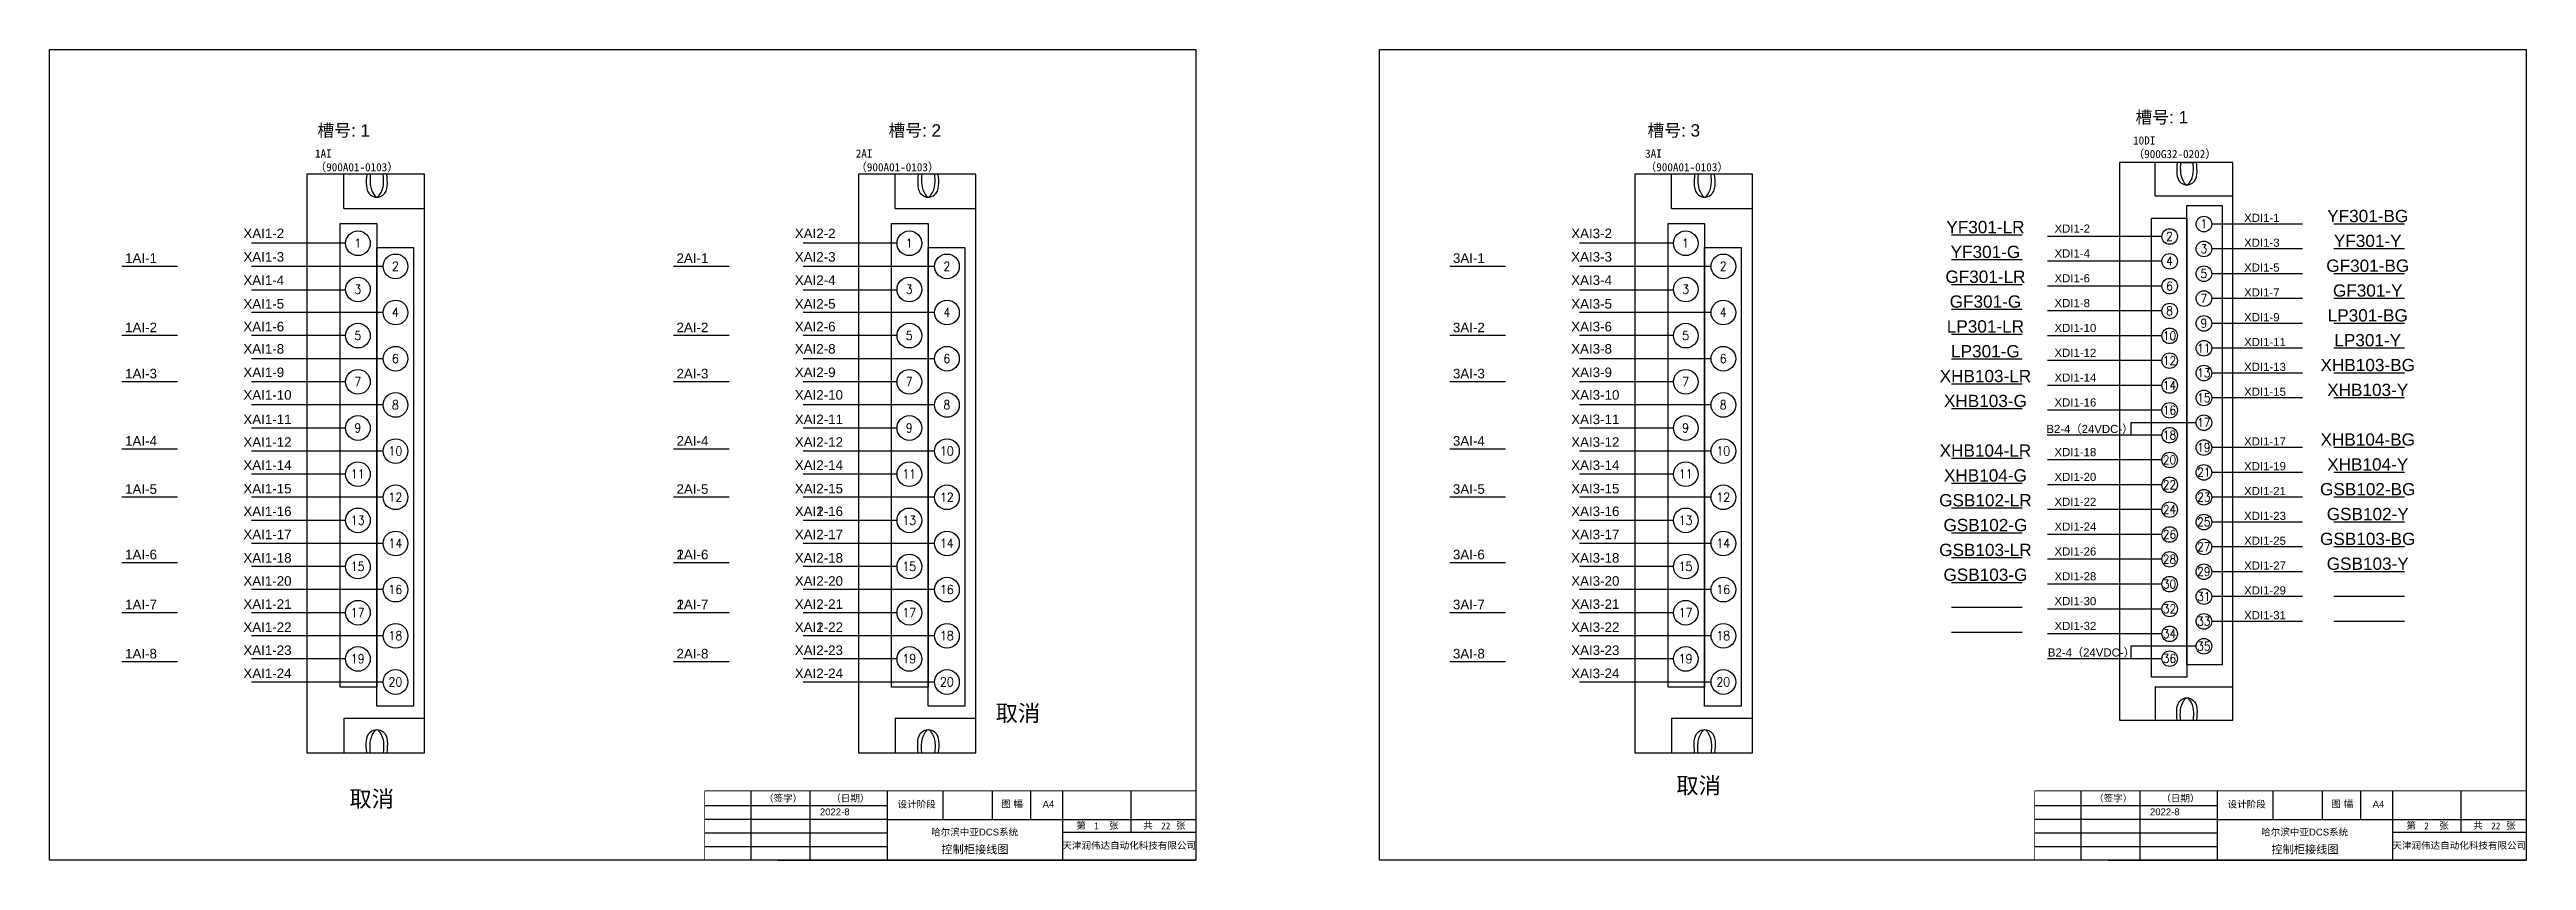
# Model space of a CAD drawing. Extents: x -159874 to -117758, y 9787 to 31117.
# Drawn here: x -156069 to -146995, y 20471 to 23442 of the extents above; entities that cross this region are included whole.
import ezdxf
from ezdxf.enums import TextEntityAlignment as Align

# ---------------------------------------------------------------- set-up
doc = ezdxf.new("R2010")
doc.units = 0
doc.layers.get('0').update_dxf_attribs({"linetype": 'CONTINUOUS'})
doc.layers.add('1', color=143, linetype='CONTINUOUS')
doc.layers.add('TEXT', color=3, linetype='CONTINUOUS')
doc.styles.add('Arial', font='arial.ttf')
doc.styles.add('ROMAND', font='romand')
doc.styles.get("Standard").update_dxf_attribs({"font": ''})
doc.styles.get('Standard').set_extended_font_data('SimSun')

msp = doc.modelspace()

# ---------------------------------------------------------------- texts
at = {"color": 30, "style": 'Arial'}
for p in [(-152521.01975, 21011.94984), (-150027.49907, 20746.91179), (-154888.57931, 20698.15661)]:
    msp.add_text('取消', height=60, dxfattribs=at).set_placement(p, align=Align.MIDDLE)
at = {"layer": '1', "style": 'Arial'}
for s, p in [('（签字）', (-153451.48766, 20686.51098)), ('（日期）', (-153205.05058, 20686.51098)), ('设计阶段', (-152962.27083, 20664.54634)), ('图 幅', (-152582.00997, 20665.68982)), ('A4', (-152430.88648, 20664.59432)), ('（签字）', (-148578.72135, 20686.51098)), ('（日期）', (-148332.28427, 20686.51098)), ('设计阶段', (-148089.50452, 20664.54634)), ('图 幅', (-147709.24366, 20665.68982)), ('A4', (-147558.12017, 20664.59432)), ('2022-8', (-153246.62807, 20636.59557)), ('2022-8', (-148373.86176, 20636.59557))]:
    msp.add_text(s, height=25, dxfattribs=at).set_placement(p)
at = {"layer": '1'}
for s, p in [('第     张', (-152307.40892, 20586.49009)), ('1', (-152241.85003, 20585.43501)), ('共     张', (-152062.22543, 20586.49009)), ('22', (-151996.66655, 20585.43501)), ('第     张', (-147434.6426, 20586.49009)), ('2', (-147369.08372, 20585.43501)), ('共     张', (-147189.45912, 20586.49009)), ('22', (-147123.90024, 20585.43501))]:
    msp.add_text(s, height=25, dxfattribs=at).set_placement(p)
at = {"layer": '1', "style": 'Arial'}
for s, height, p in [('哈尔滨中亚DCS系统', 25, (-152679.73327, 20574.98287)), ('控制柜接线图', 30, (-152678.72575, 20511.51151)), ('天津润伟达自动化科技有限公司', 25, (-152113.53732, 20525.95642)), ('哈尔滨中亚DCS系统', 25, (-147806.96696, 20574.98287)), ('控制柜接线图', 30, (-147805.95944, 20511.51151)), ('天津润伟达自动化科技有限公司', 25, (-147240.77101, 20525.95642))]:
    msp.add_text(s, height=height, dxfattribs=at).set_placement(p, align=Align.MIDDLE_CENTER)
at = {"layer": 'TEXT', "color": 0, "style": 'Arial'}
for s, height, p in [('XAI1-2', 35, (-155358.84352, 22751.24924)), ('XAI2-2', 35, (-153338.69538, 22751.24924)), ('XAI3-2', 35, (-150494.27492, 22751.24924)), ('XDI1-2', 29.9, (-148723.70926, 22771.36636)), ('XDI1-1', 29.9, (-148029.03194, 22810.6582)), ('1AI-1', 35, (-155792.11026, 22660.5181)), ('XAI1-3', 35, (-155358.84352, 22665.17965)), ('2AI-1', 35, (-153771.96213, 22660.5181)), ('XAI2-3', 35, (-153338.69538, 22665.17965)), ('3AI-1', 35, (-150927.54167, 22660.5181)), ('XAI3-3', 35, (-150494.27492, 22665.17965)), ('XDI1-4', 29.9, (-148723.70926, 22680.36636)), ('XDI1-3', 29.9, (-148029.03194, 22719.6582)), ('XAI1-4', 35, (-155358.84352, 22579.71266)), ('XAI2-4', 35, (-153338.69538, 22579.71266)), ('XAI3-4', 35, (-150494.27492, 22579.71266)), ('XDI1-6', 29.9, (-148723.70926, 22589.36636)), ('XDI1-5', 29.9, (-148029.03194, 22628.6582)), ('XAI1-5', 35, (-155358.84352, 22492.91118)), ('XAI2-5', 35, (-153338.69538, 22492.91118)), ('XAI3-5', 35, (-150494.27492, 22492.91118)), ('XDI1-8', 29.9, (-148723.70926, 22498.36636)), ('XDI1-7', 29.9, (-148029.03194, 22537.6582)), ('1AI-2', 35, (-155792.11026, 22406.68468)), ('XAI1-6', 35, (-155358.84352, 22409.75849)), ('2AI-2', 35, (-153771.96213, 22406.68468)), ('XAI2-6', 35, (-153338.69538, 22409.75849)), ('3AI-2', 35, (-150927.54167, 22406.68468)), ('XAI3-6', 35, (-150494.27492, 22409.75849)), ('XDI1-10', 29.9, (-148723.70926, 22407.36636)), ('XDI1-9', 29.9, (-148029.03194, 22446.6582)), ('XAI1-8', 35, (-155358.84352, 22328.19353)), ('XAI2-8', 35, (-153338.69538, 22328.19353)), ('XAI3-8', 35, (-150494.27492, 22328.19353)), ('XDI1-12', 29.9, (-148723.70926, 22316.36636)), ('XDI1-11', 29.9, (-148029.03194, 22355.6582)), ('1AI-3', 35, (-155792.11026, 22237.46239)), ('XAI1-9', 35, (-155358.84352, 22242.12394)), ('2AI-3', 35, (-153771.96213, 22237.46239)), ('XAI2-9', 35, (-153338.69538, 22242.12394)), ('3AI-3', 35, (-150927.54167, 22237.46239)), ('XAI3-9', 35, (-150494.27492, 22242.12394)), ('XDI1-14', 29.9, (-148723.70926, 22225.36636)), ('XDI1-13', 29.9, (-148029.03194, 22264.6582)), ('XAI1-10', 35, (-155358.84352, 22159.33722)), ('XAI2-10', 35, (-153338.69538, 22159.33722)), ('XAI3-10', 35, (-150494.27492, 22159.33722)), ('XDI1-16', 29.9, (-148723.70926, 22134.36636)), ('XDI1-15', 29.9, (-148029.03194, 22173.6582)), ('XAI1-11', 35, (-155358.84352, 22069.85547)), ('XAI2-11', 35, (-153338.69538, 22069.85547)), ('XAI3-11', 35, (-150494.27492, 22069.85547)), ('1AI-4', 35, (-155792.11026, 21990.81281)), ('XAI1-12', 35, (-155358.84352, 21986.70278)), ('2AI-4', 35, (-153771.96213, 21990.81281)), ('XAI2-12', 35, (-153338.69538, 21986.70278)), ('3AI-4', 35, (-150927.54167, 21990.81281)), ('XAI3-12', 35, (-150494.27492, 21986.70278)), ('XDI1-18', 29.9, (-148723.70926, 21952.36636)), ('XDI1-17', 29.9, (-148029.03194, 21991.6582)), ('XAI1-14', 35, (-155358.84352, 21902.09164)), ('XAI2-14', 35, (-153338.69538, 21902.09164)), ('XAI3-14', 35, (-150494.27492, 21902.09164)), ('XDI1-20', 29.9, (-148723.70926, 21861.36636)), ('XDI1-19', 29.9, (-148029.03194, 21900.6582)), ('1AI-5', 35, (-155792.11026, 21814.40668)), ('XAI1-15', 35, (-155358.84352, 21816.02204)), ('2AI-5', 35, (-153771.96213, 21814.40668)), ('XAI2-15', 35, (-153338.69538, 21816.02204)), ('3AI-5', 35, (-150927.54167, 21814.40668)), ('XAI3-15', 35, (-150494.27492, 21816.02204)), ('XDI1-22', 29.9, (-148723.70926, 21770.36636)), ('XDI1-21', 29.9, (-148029.03194, 21809.6582)), ('XAI1-16', 35, (-155358.84352, 21732.86935)), ('XAI1-16', 35, (-153338.69538, 21732.86935)), ('XAI2-16', 35, (-153338.69538, 21732.86935)), ('XAI3-16', 35, (-150494.27492, 21732.86935)), ('XDI1-24', 29.9, (-148723.70926, 21679.36636)), ('XDI1-23', 29.9, (-148029.03194, 21718.6582)), ('1AI-6', 35, (-155792.11026, 21574.48315)), ('XAI1-17', 35, (-155358.84352, 21648.25821)), ('XAI1-18', 35, (-155358.84352, 21562.18862)), ('2AI-6', 35, (-153771.96213, 21574.48315)), ('1AI-6', 35, (-153771.96213, 21574.48315)), ('XAI2-17', 35, (-153338.69538, 21648.25821)), ('XAI2-18', 35, (-153338.69538, 21562.18862)), ('3AI-6', 35, (-150927.54167, 21574.48315)), ('XAI3-17', 35, (-150494.27492, 21648.25821)), ('XAI3-18', 35, (-150494.27492, 21562.18862)), ('XDI1-26', 29.9, (-148723.70926, 21588.36636)), ('XDI1-25', 29.9, (-148029.03194, 21627.6582)), ('XAI1-20', 35, (-155358.84352, 21477.57748)), ('XAI2-20', 35, (-153338.69538, 21477.57748)), ('XAI3-20', 35, (-150494.27492, 21477.57748)), ('XDI1-28', 29.9, (-148723.70926, 21497.36636)), ('XDI1-27', 29.9, (-148029.03194, 21536.6582)), ('1AI-7', 35, (-155792.11026, 21391.35097)), ('XAI1-21', 35, (-155358.84352, 21392.96633)), ('2AI-7', 35, (-153771.96213, 21391.35097)), ('1AI-7', 35, (-153771.96213, 21391.35097)), ('XAI2-21', 35, (-153338.69538, 21392.96633)), ('3AI-7', 35, (-150927.54167, 21391.35097)), ('XAI3-21', 35, (-150494.27492, 21392.96633)), ('XDI1-30', 29.9, (-148723.70926, 21406.36636)), ('XDI1-29', 29.9, (-148029.03194, 21445.6582)), ('XAI1-22', 35, (-155358.84352, 21308.35519)), ('XAI1-22', 35, (-153338.69538, 21308.35519)), ('XAI2-22', 35, (-153338.69538, 21308.35519)), ('XAI3-22', 35, (-150494.27492, 21308.35519)), ('XDI1-32', 29.9, (-148723.70926, 21315.36636)), ('XDI1-31', 29.9, (-148029.03194, 21354.6582)), ('1AI-8', 35, (-155792.11026, 21211.35097)), ('XAI1-23', 35, (-155358.84352, 21223.74405)), ('2AI-8', 35, (-153771.96213, 21211.35097)), ('XAI2-23', 35, (-153338.69538, 21223.74405)), ('3AI-8', 35, (-150927.54167, 21211.35097)), ('XAI3-23', 35, (-150494.27492, 21223.74405)), ('XAI1-24', 35, (-155358.84352, 21139.13291)), ('XAI2-24', 35, (-153338.69538, 21139.13291)), ('XAI3-24', 35, (-150494.27492, 21139.13291))]:
    msp.add_text(s, height=height, dxfattribs=at).set_placement(p)
for s, p in [('YF301-LR', (-148976.71094, 22791.93373)), ('YF301-BG', (-147576.07949, 22832.39018)), ('YF301-G', (-148976.71094, 22700.93373)), ('YF301-Y', (-147576.07949, 22741.39018)), ('GF301-LR', (-148976.71094, 22609.93373)), ('GF301-BG', (-147576.07949, 22650.39018)), ('GF301-G', (-148976.71094, 22518.93373)), ('GF301-Y', (-147576.07949, 22559.39018)), ('LP301-LR', (-148976.71094, 22427.93373)), ('LP301-BG', (-147576.07949, 22468.39018)), ('LP301-G', (-148976.71094, 22336.93373)), ('LP301-Y', (-147576.07949, 22377.39018)), ('XHB103-LR', (-148976.71094, 22245.93373)), ('XHB103-BG', (-147576.07949, 22286.39018)), ('XHB103-G', (-148976.71094, 22154.93373)), ('XHB103-Y', (-147576.07949, 22195.39018)), ('XHB104-LR', (-148976.71094, 21972.93373)), ('XHB104-BG', (-147576.07949, 22013.39018)), ('XHB104-G', (-148976.71094, 21881.93373)), ('XHB104-Y', (-147576.07949, 21922.39018)), ('GSB102-LR', (-148976.71094, 21790.93373)), ('GSB102-BG', (-147576.07949, 21831.39018)), ('GSB102-G', (-148976.71094, 21699.93373)), ('GSB102-Y', (-147576.07949, 21740.39018)), ('GSB103-LR', (-148976.71094, 21608.93373)), ('GSB103-BG', (-147576.07949, 21649.39018)), ('GSB103-G', (-148976.71094, 21517.93373)), ('GSB103-Y', (-147576.07949, 21558.39018))]:
    msp.add_text(s, height=45, dxfattribs=at).set_placement(p, align=Align.MIDDLE_CENTER)
at = {"layer": 'TEXT', "style": 'ROMAND', "width": 0.9}
for s, height, p in [('1', 31.61186, (-148176.8119, 22787.55756)), ('1', 32.81457, (-154939.72047, 22716.57232)), ('1', 32.81457, (-152919.57233, 22716.57232)), ('1', 32.81457, (-150075.15187, 22716.57232)), ('2', 31.61186, (-148302.36429, 22742.05756)), ('3', 31.61186, (-148176.8119, 22696.55756)), ('2', 32.81457, (-154801.837, 22631.96117)), ('2', 32.81457, (-152781.68886, 22631.96117)), ('2', 32.81457, (-149937.2684, 22631.96117)), ('4', 31.61186, (-148302.36429, 22651.05756)), ('5', 31.61186, (-148176.8119, 22605.55756)), ('3', 32.81457, (-154939.72047, 22547.35003)), ('3', 32.81457, (-152919.57233, 22547.35003)), ('3', 32.81457, (-150075.15187, 22547.35003)), ('6', 31.61186, (-148302.36429, 22560.05756)), ('7', 31.61186, (-148176.8119, 22514.55756)), ('4', 32.81457, (-154801.837, 22462.73889)), ('4', 32.81457, (-152781.68886, 22462.73889)), ('4', 32.81457, (-149937.2684, 22462.73889)), ('8', 31.61186, (-148302.36429, 22469.05756)), ('9', 31.61186, (-148176.8119, 22423.55756)), ('5', 32.81457, (-154939.72047, 22378.12775)), ('6', 32.81457, (-154801.837, 22293.51661)), ('5', 32.81457, (-152919.57233, 22378.12775)), ('6', 32.81457, (-152781.68886, 22293.51661)), ('5', 32.81457, (-150075.15187, 22378.12775)), ('6', 32.81457, (-149937.2684, 22293.51661)), ('10', 31.61186, (-148302.36429, 22378.05756)), ('11', 31.61186, (-148176.8119, 22332.55756)), ('7', 32.81457, (-154939.72047, 22208.90546)), ('7', 32.81457, (-152919.57233, 22208.90546)), ('7', 32.81457, (-150075.15187, 22208.90546)), ('12', 31.61186, (-148302.36429, 22287.05756)), ('13', 31.61186, (-148176.8119, 22241.55756)), ('8', 32.81457, (-154801.837, 22124.29432)), ('8', 32.81457, (-152781.68886, 22124.29432)), ('8', 32.81457, (-149937.2684, 22124.29432)), ('14', 31.61186, (-148302.36429, 22196.05756)), ('15', 31.61186, (-148176.8119, 22150.55756)), ('9', 32.81457, (-154939.72047, 22039.68318)), ('9', 32.81457, (-152919.57233, 22039.68318)), ('9', 32.81457, (-150075.15187, 22039.68318)), ('16', 31.61186, (-148302.36429, 22105.05756)), ('17', 31.61186, (-148176.8119, 22059.55756)), ('10', 32.81457, (-154801.837, 21955.07204)), ('10', 32.81457, (-152781.68886, 21955.07204)), ('10', 32.81457, (-149937.2684, 21955.07204)), ('18', 31.61186, (-148302.36429, 22014.05756)), ('19', 31.61186, (-148176.8119, 21968.55756)), ('11', 32.81457, (-154939.72047, 21870.4609)), ('11', 32.81457, (-152919.57233, 21870.4609)), ('11', 32.81457, (-150075.15187, 21870.4609)), ('20', 31.61186, (-148302.36429, 21923.05756)), ('21', 31.61186, (-148176.8119, 21877.55756)), ('12', 32.81457, (-154801.837, 21785.84975)), ('12', 32.81457, (-152781.68886, 21785.84975)), ('12', 32.81457, (-149937.2684, 21785.84975)), ('22', 31.61186, (-148302.36429, 21832.05756)), ('23', 31.61186, (-148176.8119, 21786.55756)), ('13', 32.81457, (-154939.72047, 21701.23861)), ('13', 32.81457, (-152919.57233, 21701.23861)), ('13', 32.81457, (-150075.15187, 21701.23861)), ('24', 31.61186, (-148302.36429, 21741.05756)), ('25', 31.61186, (-148176.8119, 21695.55756)), ('14', 32.81457, (-154801.837, 21616.62747)), ('14', 32.81457, (-152781.68886, 21616.62747)), ('14', 32.81457, (-149937.2684, 21616.62747)), ('26', 31.61186, (-148302.36429, 21650.05756)), ('27', 31.61186, (-148176.8119, 21604.55756)), ('15', 32.81457, (-154939.72047, 21532.01633)), ('15', 32.81457, (-152919.57233, 21532.01633)), ('15', 32.81457, (-150075.15187, 21532.01633)), ('28', 31.61186, (-148302.36429, 21559.05756)), ('29', 31.61186, (-148176.8119, 21513.55756)), ('16', 32.81457, (-154801.837, 21447.40519)), ('16', 32.81457, (-152781.68886, 21447.40519)), ('16', 32.81457, (-149937.2684, 21447.40519)), ('30', 31.61186, (-148302.36429, 21468.05756)), ('31', 31.61186, (-148176.8119, 21422.55756)), ('17', 32.81457, (-154939.72047, 21362.79404)), ('17', 32.81457, (-152919.57233, 21362.79404)), ('17', 32.81457, (-150075.15187, 21362.79404)), ('32', 31.61186, (-148302.36429, 21377.05756)), ('33', 31.61186, (-148176.8119, 21331.55756)), ('18', 32.81457, (-154801.837, 21278.1829)), ('18', 32.81457, (-152781.68886, 21278.1829)), ('18', 32.81457, (-149937.2684, 21278.1829)), ('34', 31.61186, (-148302.36429, 21286.05756)), ('35', 31.61186, (-148176.8119, 21240.55756)), ('19', 32.81457, (-154939.72047, 21193.57176)), ('19', 32.81457, (-152919.57233, 21193.57176)), ('19', 32.81457, (-150075.15187, 21193.57176)), ('36', 31.61186, (-148302.36429, 21195.05756)), ('20', 32.81457, (-154801.837, 21108.96062)), ('20', 32.81457, (-152781.68886, 21108.96062)), ('20', 32.81457, (-149937.2684, 21108.96062))]:
    msp.add_text(s, height=height, dxfattribs=at).set_placement(p, align=Align.CENTER)
at = {"layer": 'TEXT', "style": 'Arial'}
for p in [(-148753.35379, 22037.1582), (-148747.95549, 21218.1582)]:
    msp.add_text('B2-4（24VDC-）', height=29.9, dxfattribs=at).set_placement(p)
at = {"layer": 'TEXT', "attachment_point": 1, "style": 'Arial'}
for s, insert, char_height, width in [('{\\fSimSun|b0|i0|c134|p2;槽号}: 1', (-155087.31675, 23168.6486), 45, 503.7787992), ('{\\fSimSun|b0|i0|c134|p2;槽号}: 2', (-152995.31726, 23168.6486), 45, 233.0692), ('{\\fSimSun|b0|i0|c134|p2;槽号}: 3', (-150214.55044, 23168.6486), 45, 503.7787992), ('{\\fSimSun|b0|i0|c134|p2;槽号}: 1', (-148426.93084, 23216.77646), 45, 503.7787992), ('{\\fSimSun|b0|i0|c0|p2;1AI\\fSimSun|b0|i0|c134|p2;（900A01-0103）}', (-155096.15984, 23076.15599), 29.9, 233.0692), ('{\\fSimSun|b0|i0|c134|p2;2\\fSimSun|b0|i0|c0|p2;AI\\fSimSun|b0|i0|c134|p2;（900A01-0103）}', (-153115.31868, 23076.15599), 29.9, 233.0692), ('{\\fSimSun|b0|i0|c134|p2;3\\fSimSun|b0|i0|c0|p2;AI\\fSimSun|b0|i0|c134|p2;（900A01-0103）}', (-150223.39353, 23076.15599), 29.9, 233.0692), ('{\\fSimSun|b0|i0|c134|p2;10DI（900G32-0202）}', (-148435.77393, 23124.28384), 29.9, 233.0692)]:
    msp.add_mtext(s, dxfattribs=dict(at, insert=insert, char_height=char_height, width=width))

# ---------------------------------------------------------------- linework, layer by layer
at = {"color": 1}
for p, q in [((-154990.91325, 22859.72283), (-154990.91325, 22986.07157)), ((-152970.76511, 22859.72283), (-152970.76511, 22986.07157)), ((-150126.34465, 22859.72283), (-150126.34465, 22986.07157)), ((-148355.31947, 22906.1787), (-148355.31947, 23027.89654)), ((-148261.83248, 23027.89654), (-148215.94492, 23027.89654)), ((-148355.31947, 22906.1787), (-148070.28912, 22906.1787)), ((-154990.91325, 22859.72283), (-154695.03858, 22859.72283)), ((-152970.76511, 22859.72283), (-152674.89044, 22859.72283)), ((-150126.34465, 22859.72283), (-149830.46999, 22859.72283)), ((-148355.31947, 21107.12284), (-148070.28912, 21107.12284)), ((-148355.31947, 21107.12284), (-148355.31947, 20985.405)), ((-154990.91325, 20992.21982), (-154695.03858, 20992.21982)), ((-154990.91325, 20992.21982), (-154990.91325, 20865.87108)), ((-152970.76511, 20992.21982), (-152674.89044, 20992.21982)), ((-152970.76511, 20992.21982), (-152970.76511, 20865.87108)), ((-150126.34465, 20992.21982), (-149830.46999, 20992.21982)), ((-150126.34465, 20992.21982), (-150126.34465, 20865.87108)), ((-154893.86944, 20865.87108), (-154846.23603, 20865.87108)), ((-152873.7213, 20865.87108), (-152826.08789, 20865.87108)), ((-150029.30084, 20865.87108), (-149981.66743, 20865.87108))]:
    msp.add_line(p, q, dxfattribs=at)
at = {"color": 0}
for p, q in [((-147815.70931, 22802.8937), (-148147.61931, 22802.8937)), ((-147441.80854, 22802.8937), (-147699.84078, 22802.8937)), ((-148842.43999, 22762.43725), (-149100.47223, 22762.43725)), ((-148330.3717, 22757.3937), (-148749.18962, 22757.3937)), ((-147815.70931, 22711.8937), (-148147.61931, 22711.8937)), ((-147441.80854, 22711.8937), (-147699.84078, 22711.8937)), ((-148842.43999, 22671.43725), (-149100.47223, 22671.43725)), ((-148330.3717, 22666.3937), (-148749.18962, 22666.3937)), ((-147815.70931, 22620.8937), (-148147.61931, 22620.8937)), ((-147441.80854, 22620.8937), (-147699.84078, 22620.8937)), ((-148842.43999, 22580.43725), (-149100.47223, 22580.43725)), ((-148330.3717, 22575.3937), (-148749.18962, 22575.3937)), ((-147815.70931, 22529.8937), (-148147.61931, 22529.8937)), ((-147441.80854, 22529.8937), (-147699.84078, 22529.8937)), ((-148842.43999, 22489.43725), (-149100.47223, 22489.43725)), ((-148330.3717, 22484.3937), (-148749.18962, 22484.3937)), ((-147815.70931, 22438.8937), (-148147.61931, 22438.8937)), ((-147441.80854, 22438.8937), (-147699.84078, 22438.8937)), ((-148842.43999, 22398.43725), (-149100.47223, 22398.43725)), ((-148330.3717, 22393.3937), (-148749.18962, 22393.3937)), ((-147815.70931, 22347.8937), (-148147.61931, 22347.8937)), ((-147441.80854, 22347.8937), (-147699.84078, 22347.8937)), ((-148842.43999, 22307.43725), (-149100.47223, 22307.43725)), ((-148330.3717, 22302.3937), (-148749.18962, 22302.3937)), ((-147815.70931, 22256.8937), (-148147.61931, 22256.8937)), ((-147441.80854, 22256.8937), (-147699.84078, 22256.8937)), ((-148842.43999, 22216.43725), (-149100.47223, 22216.43725)), ((-148330.3717, 22211.3937), (-148749.18962, 22211.3937)), ((-147815.70931, 22165.8937), (-148147.61931, 22165.8937)), ((-147441.80854, 22165.8937), (-147699.84078, 22165.8937)), ((-148842.43999, 22125.43725), (-149100.47223, 22125.43725)), ((-148330.3717, 22120.3937), (-148749.18962, 22120.3937)), ((-148330.3717, 22029.3937), (-148750.04924, 22029.3937)), ((-147815.70931, 21983.8937), (-148147.61931, 21983.8937)), ((-147441.80854, 21983.8937), (-147699.84078, 21983.8937)), ((-148842.43999, 21943.43725), (-149100.47223, 21943.43725)), ((-148330.3717, 21938.3937), (-148749.18962, 21938.3937)), ((-147815.70931, 21892.8937), (-148147.61931, 21892.8937)), ((-147441.80854, 21892.8937), (-147699.84078, 21892.8937)), ((-148842.43999, 21852.43725), (-149100.47223, 21852.43725)), ((-148330.3717, 21847.3937), (-148749.18962, 21847.3937)), ((-147815.70931, 21801.8937), (-148147.61931, 21801.8937)), ((-147441.80854, 21801.8937), (-147699.84078, 21801.8937)), ((-148842.43999, 21761.43725), (-149100.47223, 21761.43725)), ((-148330.3717, 21756.3937), (-148749.18962, 21756.3937)), ((-147815.70931, 21710.8937), (-148147.61931, 21710.8937)), ((-147441.80854, 21710.8937), (-147699.84078, 21710.8937)), ((-148842.43999, 21670.43725), (-149100.47223, 21670.43725)), ((-148330.3717, 21665.3937), (-148749.18962, 21665.3937)), ((-147815.70931, 21619.8937), (-148147.61931, 21619.8937)), ((-147441.80854, 21619.8937), (-147699.84078, 21619.8937)), ((-148842.43999, 21579.43725), (-149100.47223, 21579.43725)), ((-148330.3717, 21574.3937), (-148749.18962, 21574.3937)), ((-147815.70931, 21528.8937), (-148147.61931, 21528.8937)), ((-147441.80854, 21528.8937), (-147699.84078, 21528.8937)), ((-148842.43999, 21488.43725), (-149100.47223, 21488.43725)), ((-148330.3717, 21483.3937), (-148749.18962, 21483.3937)), ((-147815.70931, 21437.8937), (-148147.61931, 21437.8937)), ((-147441.80854, 21437.8937), (-147699.84078, 21437.8937)), ((-148842.43999, 21397.43725), (-149100.47223, 21397.43725)), ((-148330.3717, 21392.3937), (-148749.18962, 21392.3937)), ((-147815.70931, 21346.8937), (-148147.61931, 21346.8937)), ((-147441.80854, 21346.8937), (-147699.84078, 21346.8937)), ((-148842.43999, 21306.43725), (-149100.47223, 21306.43725)), ((-148330.3717, 21301.3937), (-148749.18962, 21301.3937)), ((-148330.3717, 21210.3937), (-148749.18962, 21210.3937))]:
    msp.add_line(p, q, dxfattribs=at)
for p, q in [((-148204.81931, 22074.8937), (-148443.47421, 22074.8937)), ((-148443.47421, 22074.8937), (-148443.47421, 22029.3937)), ((-148204.81931, 21255.8937), (-148443.47421, 21255.8937)), ((-148443.47421, 21255.8937), (-148443.47421, 21210.3937))]:
    msp.add_line(p, q)
at = {"color": 1}
for points in [[(-154695.03858, 22986.07157), (-155125.75489, 22986.07157), (-155125.75489, 20865.87108), (-154695.03858, 20865.87108)], [(-152674.89044, 22986.07157), (-153105.60675, 22986.07157), (-153105.60675, 20865.87108), (-152674.89044, 20865.87108)], [(-149830.46999, 22986.07157), (-150261.18629, 22986.07157), (-150261.18629, 20865.87108), (-149830.46999, 20865.87108)], [(-148070.28912, 23027.89654), (-148485.21894, 23027.89654), (-148485.21894, 20985.405), (-148070.28912, 20985.405)], [(-148238.8887, 22870.4937), (-148109.6976, 22870.4937), (-148109.6976, 21188.2937), (-148238.8887, 21188.2937)], [(-155004.15905, 22805.52265), (-154870.05273, 22805.52265), (-154870.05273, 21105.40328), (-155004.15905, 21105.40328)], [(-152984.01091, 22805.52265), (-152849.90459, 22805.52265), (-152849.90459, 21105.40328), (-152984.01091, 21105.40328)], [(-150139.59046, 22805.52265), (-150005.48413, 22805.52265), (-150005.48413, 21105.40328), (-150139.59046, 21105.40328)], [(-148368.0798, 22824.9937), (-148238.8887, 22824.9937), (-148238.8887, 21142.7937), (-148368.0798, 21142.7937)], [(-154870.05273, 22716.9006), (-154735.94641, 22716.9006), (-154735.94641, 21036.01103), (-154870.05273, 21036.01103)], [(-152849.90459, 22716.9006), (-152715.79827, 22716.9006), (-152715.79827, 21036.01103), (-152849.90459, 21036.01103)], [(-150005.48413, 22716.9006), (-149871.37781, 22716.9006), (-149871.37781, 21036.01103), (-150005.48413, 21036.01103)]]:
    msp.add_lwpolyline(points, close=True, dxfattribs=at)
for centre, radius in [((-154939.10534, 22732.49194), 45.2173), ((-152918.9572, 22732.49194), 45.2173), ((-150074.53674, 22732.49194), 45.2173), ((-148301.7717, 22757.3937), 28.6), ((-148176.21931, 22802.8937), 28.6), ((-154801.22187, 22647.88079), 45.2173), ((-152781.07373, 22647.88079), 45.2173), ((-149936.65327, 22647.88079), 45.2173), ((-148301.7717, 22666.3937), 28.6), ((-148176.21931, 22711.8937), 28.6), ((-154939.10534, 22563.26965), 45.2173), ((-152918.9572, 22563.26965), 45.2173), ((-150074.53674, 22563.26965), 45.2173), ((-148301.7717, 22575.3937), 28.6), ((-148176.21931, 22620.8937), 28.6), ((-154801.22187, 22478.65851), 45.2173), ((-152781.07373, 22478.65851), 45.2173), ((-149936.65327, 22478.65851), 45.2173), ((-148301.7717, 22484.3937), 28.6), ((-148176.21931, 22529.8937), 28.6), ((-154939.10534, 22394.04737), 45.2173), ((-152918.9572, 22394.04737), 45.2173), ((-150074.53674, 22394.04737), 45.2173), ((-148301.7717, 22393.3937), 28.6), ((-148176.21931, 22438.8937), 28.6), ((-154801.22187, 22309.43623), 45.2173), ((-152781.07373, 22309.43623), 45.2173), ((-149936.65327, 22309.43623), 45.2173), ((-148301.7717, 22302.3937), 28.6), ((-148176.21931, 22347.8937), 28.6), ((-154939.10534, 22224.82508), 45.2173), ((-152918.9572, 22224.82508), 45.2173), ((-150074.53674, 22224.82508), 45.2173), ((-148301.7717, 22211.3937), 28.6), ((-148176.21931, 22256.8937), 28.6), ((-154801.22187, 22140.21394), 45.2173), ((-152781.07373, 22140.21394), 45.2173), ((-149936.65327, 22140.21394), 45.2173), ((-148301.7717, 22120.3937), 28.6), ((-148176.21931, 22165.8937), 28.6), ((-154939.10534, 22055.6028), 45.2173), ((-152918.9572, 22055.6028), 45.2173), ((-150074.53674, 22055.6028), 45.2173), ((-148301.7717, 22029.3937), 28.6), ((-148176.21931, 22074.8937), 28.6), ((-154801.22187, 21970.99166), 45.2173), ((-152781.07373, 21970.99166), 45.2173), ((-149936.65327, 21970.99166), 45.2173), ((-148301.7717, 21938.3937), 28.6), ((-148176.21931, 21983.8937), 28.6), ((-154939.10534, 21886.38052), 45.2173), ((-152918.9572, 21886.38052), 45.2173), ((-150074.53674, 21886.38052), 45.2173), ((-148301.7717, 21847.3937), 28.6), ((-148176.21931, 21892.8937), 28.6), ((-154801.22187, 21801.76937), 45.2173), ((-152781.07373, 21801.76937), 45.2173), ((-149936.65327, 21801.76937), 45.2173), ((-148301.7717, 21756.3937), 28.6), ((-148176.21931, 21801.8937), 28.6), ((-154939.10534, 21717.15823), 45.2173), ((-152918.9572, 21717.15823), 45.2173), ((-150074.53674, 21717.15823), 45.2173), ((-148301.7717, 21665.3937), 28.6), ((-148176.21931, 21710.8937), 28.6), ((-154801.22187, 21632.54709), 45.2173), ((-152781.07373, 21632.54709), 45.2173), ((-149936.65327, 21632.54709), 45.2173), ((-148301.7717, 21574.3937), 28.6), ((-148176.21931, 21619.8937), 28.6), ((-154939.10534, 21547.93595), 45.2173), ((-154801.22187, 21463.32481), 45.2173), ((-152918.9572, 21547.93595), 45.2173), ((-152781.07373, 21463.32481), 45.2173), ((-150074.53674, 21547.93595), 45.2173), ((-149936.65327, 21463.32481), 45.2173), ((-148301.7717, 21483.3937), 28.6), ((-148176.21931, 21528.8937), 28.6), ((-154939.10534, 21378.71366), 45.2173), ((-152918.9572, 21378.71366), 45.2173), ((-150074.53674, 21378.71366), 45.2173), ((-148301.7717, 21392.3937), 28.6), ((-148176.21931, 21437.8937), 28.6), ((-154801.22187, 21294.10252), 45.2173), ((-152781.07373, 21294.10252), 45.2173), ((-149936.65327, 21294.10252), 45.2173), ((-148301.7717, 21301.3937), 28.6), ((-148176.21931, 21346.8937), 28.6), ((-154939.10534, 21209.49138), 45.2173), ((-152918.9572, 21209.49138), 45.2173), ((-150074.53674, 21209.49138), 45.2173), ((-148301.7717, 21210.3937), 28.6), ((-148176.21931, 21255.8937), 28.6), ((-154801.22187, 21124.88024), 45.2173), ((-152781.07373, 21124.88024), 45.2173), ((-149936.65327, 21124.88024), 45.2173)]:
    msp.add_circle(centre, radius, dxfattribs=at)
for points in [[(-154906.68931, 22986.07157), (-154892.5762, 22909.75542), (-154870.05273, 22901.36064), (-154846.99689, 22909.75542), (-154833.41616, 22986.07157)], [(-154893.86944, 22986.07157), (-154879.75633, 22909.75542), (-154870.05273, 22901.36064), (-154859.81676, 22909.75542), (-154846.23603, 22986.07157)], [(-152886.54117, 22986.07157), (-152872.42806, 22909.75542), (-152849.90459, 22901.36064), (-152826.84875, 22909.75542), (-152813.26802, 22986.07157)], [(-152873.7213, 22986.07157), (-152859.60819, 22909.75542), (-152849.90459, 22901.36064), (-152839.66862, 22909.75542), (-152826.08789, 22986.07157)], [(-150042.12071, 22986.07157), (-150028.00761, 22909.75542), (-150005.48413, 22901.36064), (-149982.4283, 22909.75542), (-149968.84756, 22986.07157)], [(-150029.30084, 22986.07157), (-150015.18774, 22909.75542), (-150005.48413, 22901.36064), (-149995.24817, 22909.75542), (-149981.66743, 22986.07157)], [(-148274.18248, 23027.89654), (-148260.58665, 22954.37751), (-148238.8887, 22946.29042), (-148216.6779, 22954.37751), (-148203.59492, 23027.89654)], [(-148261.83248, 23027.89654), (-148248.23665, 22954.37751), (-148238.8887, 22946.29042), (-148229.0279, 22954.37751), (-148215.94492, 23027.89654)], [(-148274.18248, 20985.405), (-148260.58665, 21058.92403), (-148238.8887, 21067.01113), (-148216.6779, 21058.92403), (-148203.59492, 20985.405)], [(-148261.83248, 20985.405), (-148248.23665, 21058.92403), (-148238.8887, 21067.01113), (-148229.0279, 21058.92403), (-148215.94492, 20985.405)], [(-154906.68931, 20865.87108), (-154892.5762, 20942.18723), (-154870.05273, 20950.582), (-154846.99689, 20942.18723), (-154833.41616, 20865.87108)], [(-154893.86944, 20865.87108), (-154879.75633, 20942.18723), (-154870.05273, 20950.582), (-154859.81676, 20942.18723), (-154846.23603, 20865.87108)], [(-152886.54117, 20865.87108), (-152872.42806, 20942.18723), (-152849.90459, 20950.582), (-152826.84875, 20942.18723), (-152813.26802, 20865.87108)], [(-152873.7213, 20865.87108), (-152859.60819, 20942.18723), (-152849.90459, 20950.582), (-152839.66862, 20942.18723), (-152826.08789, 20865.87108)], [(-150042.12071, 20865.87108), (-150028.00761, 20942.18723), (-150005.48413, 20950.582), (-149982.4283, 20942.18723), (-149968.84756, 20865.87108)], [(-150029.30084, 20865.87108), (-150015.18774, 20942.18723), (-150005.48413, 20950.582), (-149995.24817, 20942.18723), (-149981.66743, 20865.87108)]]:
    msp.add_spline(points, degree=3, dxfattribs=at)
at = {"layer": '1'}
for p, q in [((-156068.88514, 23442.43891), (-151868.88516, 23442.43891)), ((-156068.88514, 20472.4389), (-156068.88514, 23442.43891)), ((-151868.88516, 23442.43891), (-151868.88516, 20472.4389)), ((-151196.11883, 23442.43891), (-146996.11885, 23442.43891)), ((-151196.11883, 20472.4389), (-151196.11883, 23442.43891)), ((-146996.11885, 23442.43891), (-146996.11885, 20472.4389)), ((-153499.73475, 20725.91275), (-153499.73475, 20471.61424)), ((-153283.36348, 20725.91275), (-153283.36348, 20471.61424)), ((-152999.9437, 20725.91275), (-152999.9437, 20471.61424)), ((-152796.44568, 20725.91275), (-152796.44568, 20621.00561)), ((-152615.81789, 20725.91275), (-152615.81789, 20621.00561)), ((-152475.04695, 20725.91275), (-152475.04695, 20621.00561)), ((-152358.43199, 20725.91275), (-152358.43199, 20471.61424)), ((-152107.22416, 20725.91275), (-152107.22416, 20573.14749)), ((-148626.96843, 20725.91275), (-148626.96843, 20471.61424)), ((-148410.59717, 20725.91275), (-148410.59717, 20471.61424)), ((-148127.17739, 20725.91275), (-148127.17739, 20471.61424)), ((-147923.67937, 20725.91275), (-147923.67937, 20621.00561)), ((-147743.05158, 20725.91275), (-147743.05158, 20621.00561)), ((-147602.28064, 20725.91275), (-147602.28064, 20621.00561)), ((-147485.66568, 20725.91275), (-147485.66568, 20471.61424)), ((-147234.45785, 20725.91275), (-147234.45785, 20573.14749)), ((-153668.88521, 20672.4389), (-152999.9437, 20672.4389)), ((-153668.88521, 20622.4389), (-152999.9437, 20622.4389)), ((-152999.9437, 20621.00561), (-152254.42089, 20621.00561)), ((-152255.6855, 20621.00561), (-151868.88516, 20621.00561)), ((-148796.1189, 20672.4389), (-148127.17739, 20672.4389)), ((-148796.1189, 20622.4389), (-148127.17739, 20622.4389)), ((-148127.17739, 20621.00561), (-147381.65458, 20621.00561)), ((-147382.91919, 20621.00561), (-146996.11885, 20621.00561)), ((-153668.88521, 20572.4389), (-152999.9437, 20572.4389)), ((-153668.88521, 20522.4389), (-152999.9437, 20522.4389)), ((-151868.88516, 20573.14749), (-152358.43199, 20573.14749)), ((-148796.1189, 20572.4389), (-148127.17739, 20572.4389)), ((-148796.1189, 20522.4389), (-148127.17739, 20522.4389)), ((-146996.11885, 20573.14749), (-147485.66568, 20573.14749)), ((-151868.88516, 20472.4389), (-156068.88514, 20472.4389)), ((-153400.31011, 20472.4389), (-153668.88521, 20472.43891)), ((-153400.31011, 20472.4389), (-151868.88516, 20472.4389)), ((-146996.11885, 20472.4389), (-151196.11883, 20472.4389)), ((-148527.5438, 20472.4389), (-148796.1189, 20472.43891)), ((-148527.5438, 20472.4389), (-146996.11885, 20472.4389))]:
    msp.add_line(p, q, dxfattribs=at)
at = {"layer": '1', "const_width": 3}
for points in [[(-153668.88521, 20725.91275), (-151868.88516, 20725.91275)], [(-153668.88521, 20472.43891), (-153668.88521, 20725.91275)], [(-148796.1189, 20725.91275), (-146996.11885, 20725.91275)], [(-148796.1189, 20472.43891), (-148796.1189, 20725.91275)]]:
    msp.add_lwpolyline(points, dxfattribs=at)
at = {"layer": 'TEXT', "color": 0}
for p, q in [((-154984.32264, 22732.49194), (-155328.55839, 22732.49194)), ((-152964.1745, 22732.49194), (-153308.41025, 22732.49194)), ((-150119.75404, 22732.49194), (-150463.98979, 22732.49194)), ((-155599.59566, 22647.88079), (-155803.69666, 22647.88079)), ((-154846.43917, 22647.88079), (-155328.55839, 22647.88079)), ((-153579.44752, 22647.88079), (-153783.54852, 22647.88079)), ((-152826.29103, 22647.88079), (-153308.41025, 22647.88079)), ((-150735.02706, 22647.88079), (-150939.12806, 22647.88079)), ((-149981.87057, 22647.88079), (-150463.98979, 22647.88079)), ((-154984.32264, 22560.95536), (-155328.55839, 22560.95536)), ((-152964.1745, 22560.95536), (-153308.41025, 22560.95536)), ((-150119.75404, 22560.95536), (-150463.98979, 22560.95536)), ((-154846.43917, 22478.65851), (-155328.55839, 22478.65851)), ((-152826.29103, 22478.65851), (-153308.41025, 22478.65851)), ((-149981.87057, 22478.65851), (-150463.98979, 22478.65851)), ((-155599.59566, 22394.04737), (-155803.69666, 22394.04737)), ((-154984.32264, 22394.04737), (-155328.55839, 22394.04737)), ((-153579.44752, 22394.04737), (-153783.54852, 22394.04737)), ((-152964.1745, 22394.04737), (-153308.41025, 22394.04737)), ((-150735.02706, 22394.04737), (-150939.12806, 22394.04737)), ((-150119.75404, 22394.04737), (-150463.98979, 22394.04737)), ((-154846.43917, 22309.43623), (-155328.55839, 22309.43623)), ((-152826.29103, 22309.43623), (-153308.41025, 22309.43623)), ((-149981.87057, 22309.43623), (-150463.98979, 22309.43623)), ((-155599.59566, 22224.82508), (-155803.69666, 22224.82508)), ((-154984.32264, 22224.82508), (-155328.55839, 22224.82508)), ((-153579.44752, 22224.82508), (-153783.54852, 22224.82508)), ((-152964.1745, 22224.82508), (-153308.41025, 22224.82508)), ((-150735.02706, 22224.82508), (-150939.12806, 22224.82508)), ((-150119.75404, 22224.82508), (-150463.98979, 22224.82508)), ((-154846.43917, 22140.57991), (-155328.55839, 22140.57991)), ((-154984.32264, 22055.6028), (-155328.55839, 22055.6028)), ((-152826.29103, 22140.57991), (-153308.41025, 22140.57991)), ((-152964.1745, 22055.6028), (-153308.41025, 22055.6028)), ((-149981.87057, 22140.57991), (-150463.98979, 22140.57991)), ((-150119.75404, 22055.6028), (-150463.98979, 22055.6028)), ((-155599.59566, 21978.1755), (-155803.69666, 21978.1755)), ((-154846.43917, 21970.99166), (-155328.55839, 21970.99166)), ((-153579.44752, 21978.1755), (-153783.54852, 21978.1755)), ((-152826.29103, 21970.99166), (-153308.41025, 21970.99166)), ((-150735.02706, 21978.1755), (-150939.12806, 21978.1755)), ((-149981.87057, 21970.99166), (-150463.98979, 21970.99166)), ((-154984.32264, 21886.38052), (-155328.55839, 21886.38052)), ((-152964.1745, 21886.38052), (-153308.41025, 21886.38052)), ((-150119.75404, 21886.38052), (-150463.98979, 21886.38052)), ((-155599.59566, 21801.76937), (-155803.69666, 21801.76937)), ((-154846.43917, 21801.76937), (-155328.55839, 21801.76937)), ((-153579.44752, 21801.76937), (-153783.54852, 21801.76937)), ((-152826.29103, 21801.76937), (-153308.41025, 21801.76937)), ((-150735.02706, 21801.76937), (-150939.12806, 21801.76937)), ((-149981.87057, 21801.76937), (-150463.98979, 21801.76937)), ((-154984.32264, 21717.15823), (-155328.55839, 21717.15823)), ((-152964.1745, 21717.15823), (-153308.41025, 21717.15823)), ((-152964.1745, 21717.15823), (-153308.41025, 21717.15823)), ((-150119.75404, 21717.15823), (-150463.98979, 21717.15823)), ((-154846.43917, 21632.54709), (-155328.55839, 21632.54709)), ((-152826.29103, 21632.54709), (-153308.41025, 21632.54709)), ((-149981.87057, 21632.54709), (-150463.98979, 21632.54709)), ((-155599.59566, 21561.84584), (-155803.69666, 21561.84584)), ((-154984.32264, 21547.93595), (-155328.55839, 21547.93595)), ((-153579.44752, 21561.84584), (-153783.54852, 21561.84584)), ((-152964.1745, 21547.93595), (-153308.41025, 21547.93595)), ((-150735.02706, 21561.84584), (-150939.12806, 21561.84584)), ((-150119.75404, 21547.93595), (-150463.98979, 21547.93595)), ((-154846.43917, 21463.32481), (-155328.55839, 21463.32481)), ((-152826.29103, 21463.32481), (-153308.41025, 21463.32481)), ((-149981.87057, 21463.32481), (-150463.98979, 21463.32481)), ((-155599.59566, 21378.71366), (-155803.69666, 21378.71366)), ((-154984.32264, 21378.71366), (-155328.55839, 21378.71366)), ((-153579.44752, 21378.71366), (-153783.54852, 21378.71366)), ((-152964.1745, 21378.71366), (-153308.41025, 21378.71366)), ((-150735.02706, 21378.71366), (-150939.12806, 21378.71366)), ((-150119.75404, 21378.71366), (-150463.98979, 21378.71366)), ((-154846.43917, 21294.10252), (-155328.55839, 21294.10252)), ((-152826.29103, 21294.10252), (-153308.41025, 21294.10252)), ((-152826.29103, 21294.10252), (-153308.41025, 21294.10252)), ((-149981.87057, 21294.10252), (-150463.98979, 21294.10252)), ((-155599.59566, 21198.71366), (-155803.69666, 21198.71366)), ((-154984.32264, 21209.49138), (-155328.55839, 21209.49138)), ((-153579.44752, 21198.71366), (-153783.54852, 21198.71366)), ((-153579.44752, 21198.71366), (-153783.54852, 21198.71366)), ((-152964.1745, 21209.49138), (-153308.41025, 21209.49138)), ((-150735.02706, 21198.71366), (-150939.12806, 21198.71366)), ((-150119.75404, 21209.49138), (-150463.98979, 21209.49138)), ((-154846.43917, 21124.88024), (-155328.55839, 21124.88024)), ((-152826.29103, 21124.88024), (-153308.41025, 21124.88024)), ((-149981.87057, 21124.88024), (-150463.98979, 21124.88024))]:
    msp.add_line(p, q, dxfattribs=at)

msp.set_redraw_order([(e.dxf.handle, doc.entitydb.next_handle()) for e in msp.query("TEXT MTEXT ATTDEF DIMENSION ARC_DIMENSION")])  # texts and dimensions are drawn at this point

doc.saveas('drawing.dxf')
